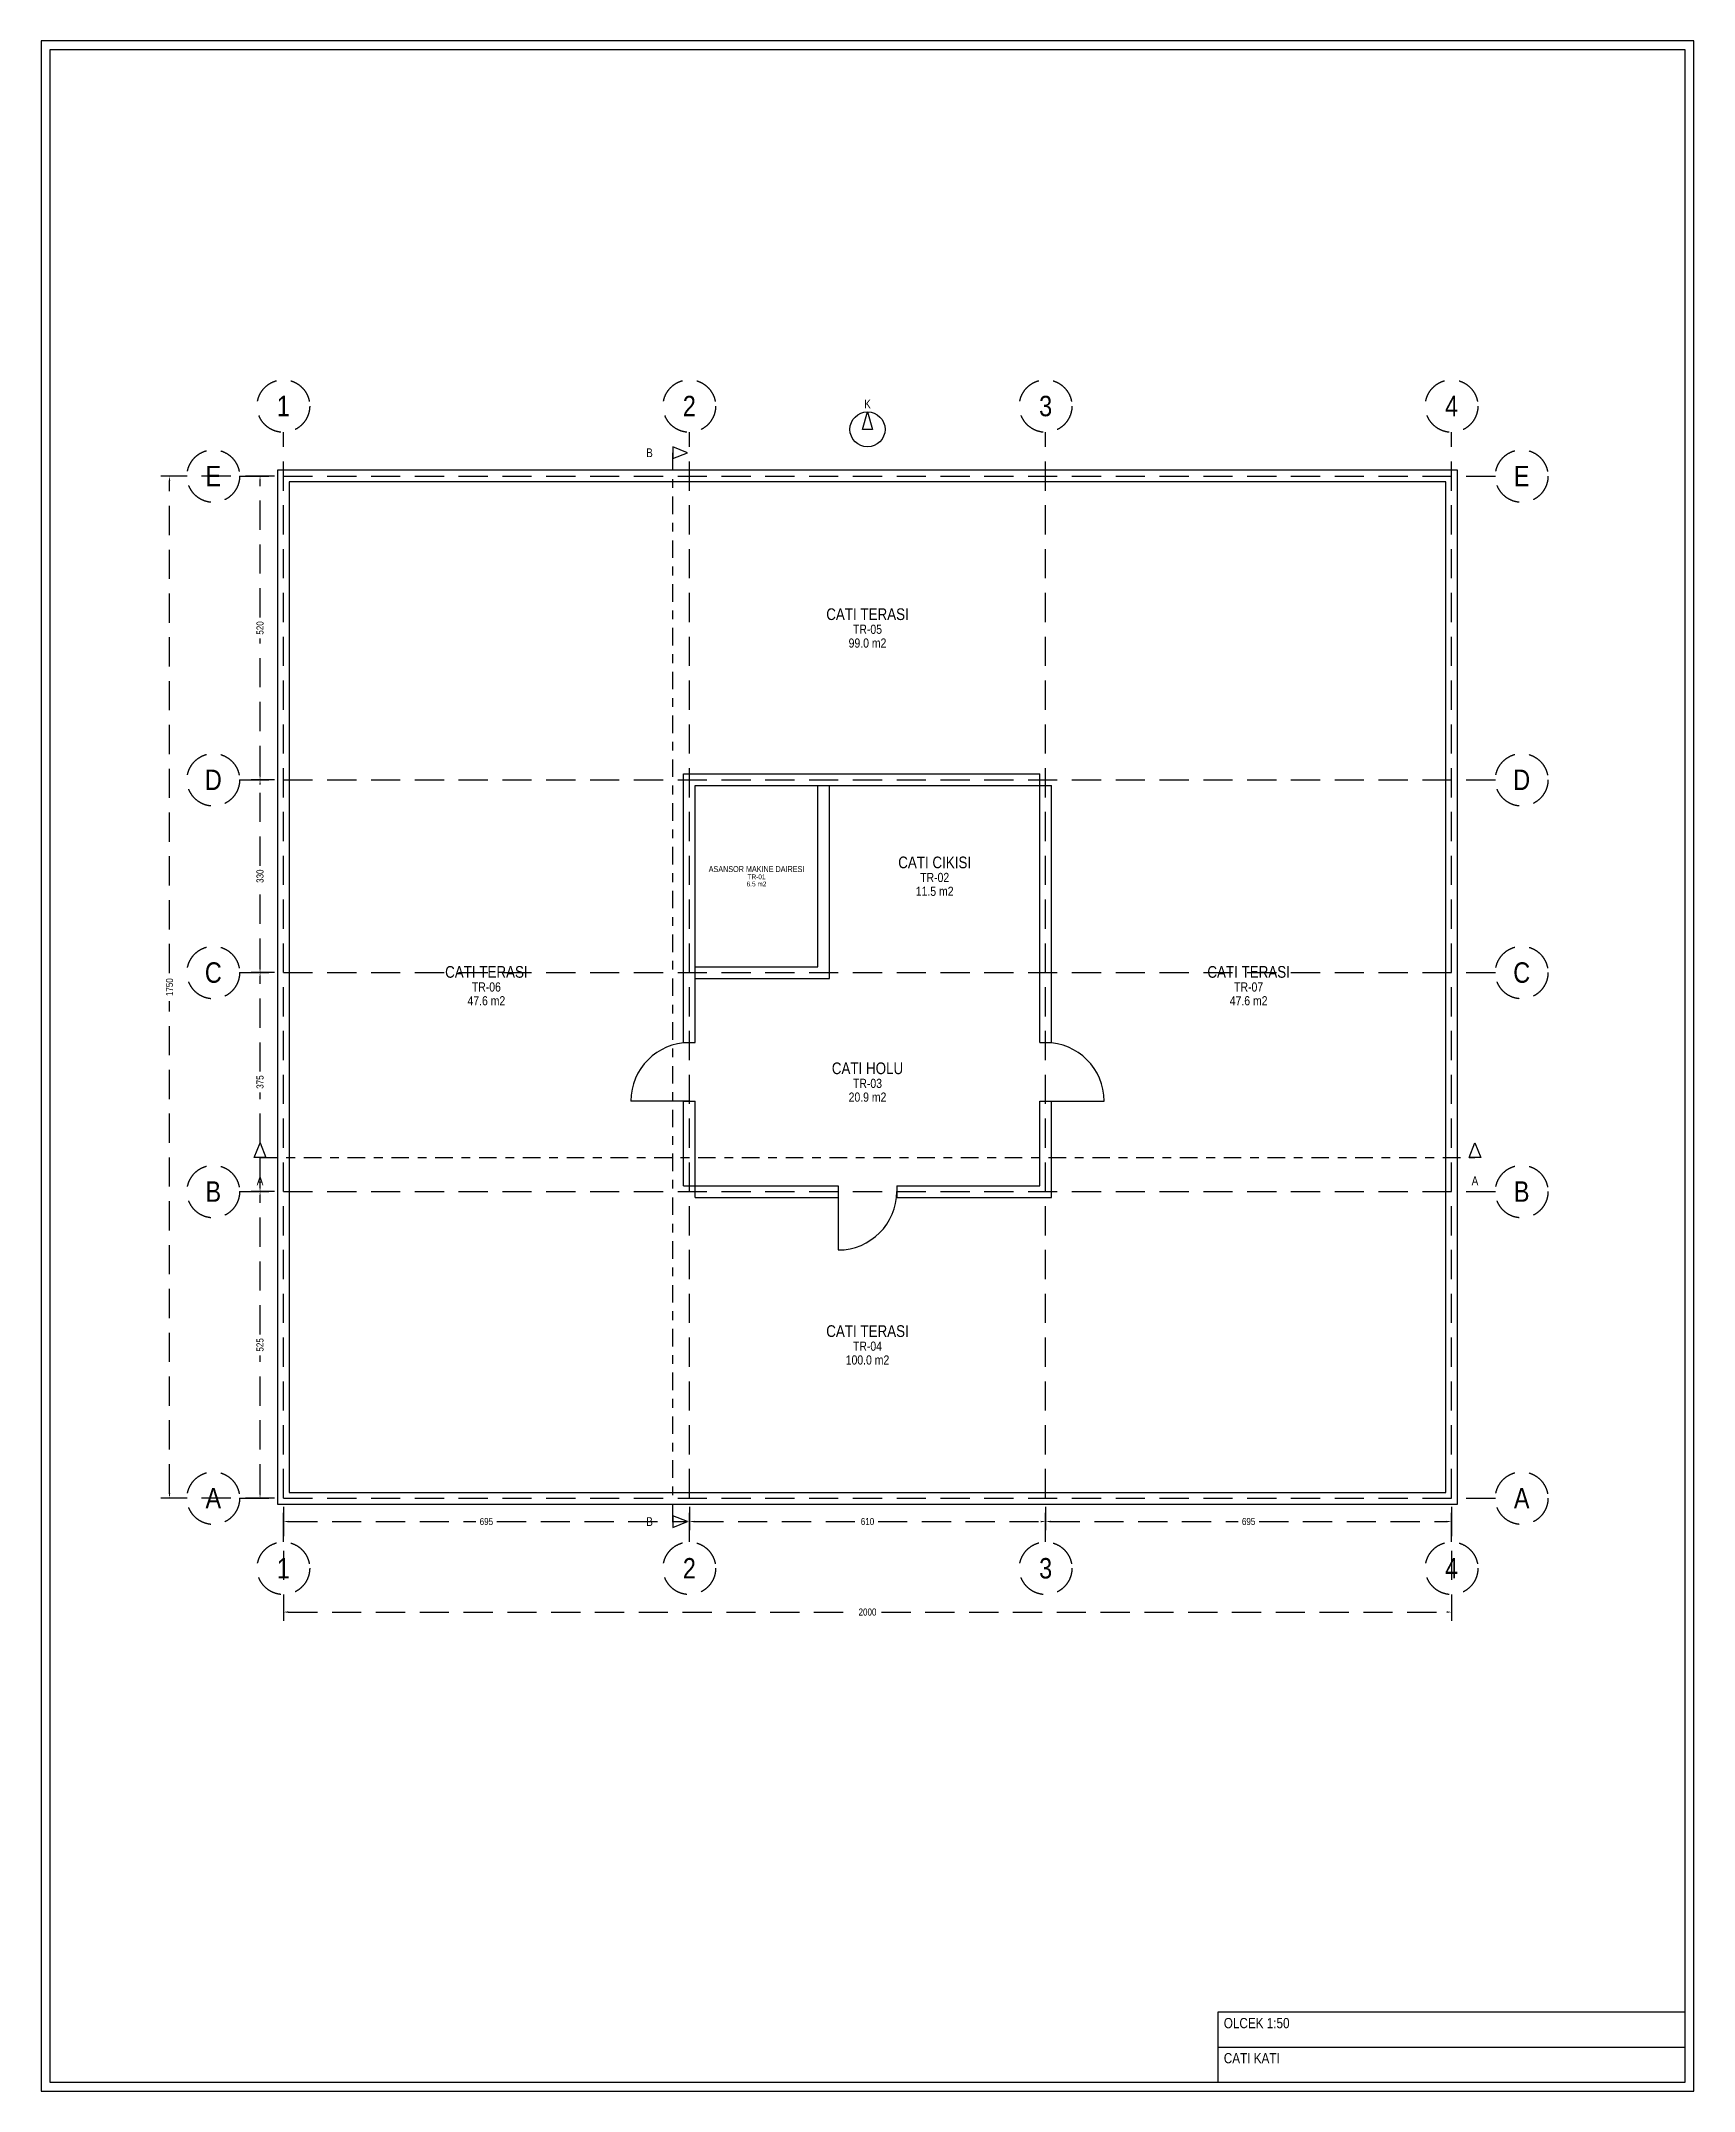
# Model space of a CAD drawing. Header units: millimetres. Extents: x -500 to 372900, y -10150 to 24950.
# Drawn here: x 236400 to 264700, y -10150 to 24950 of the extents above; entities that cross this region are included whole.
import ezdxf
from ezdxf.enums import TextEntityAlignment as Align

# ---------------------------------------------------------------- set-up
doc = ezdxf.new("R2010")
doc.units = ezdxf.units.MM
doc.linetypes.add('DASHED', pattern=[750, 500, -250])
doc.linetypes.add('KESIT_HATTI', pattern=[750, 300, -150, 150, -150])
doc.layers.add('AKS', color=8, linetype='DASHED', true_color=0x434d58)
doc.layers.add('KESIT', color=1, linetype='KESIT_HATTI', true_color=0xc81e1e)
for name, color, linetype in [('CERCEVE', 7, 'Continuous'), ('DUVARLAR', 7, 'Continuous'), ('KAPI-PENCERE', 7, 'Continuous'), ('METIN', 7, 'Continuous')]:
    doc.layers.add(name, color=color, linetype=linetype)
doc.styles.get("Standard").update_dxf_attribs({"font": 'arialn.ttf'})
doc.dimstyles.get("Standard").update_dxf_attribs({"dimtxt": 2.5, "dimasz": 2.5, "dimexe": 1.25, "dimexo": 0.625, "dimtad": 1, "dimcen": 2.5, "dimazin": 3, "dimtfac": 1, "dimtmove": 0, "dimatfit": 3})

msp = doc.modelspace()

# ---------------------------------------------------------------- texts
at = {"layer": 'AKS'}
for s, p in [('1', (240550, 18700)), ('2', (247500, 18700)), ('3', (253600, 18700)), ('4', (260550, 18700)), ('E', (239350, 17500)), ('E', (261750, 17500)), ('D', (239350, 12300)), ('D', (261750, 12300)), ('C', (239350, 9000)), ('C', (261750, 9000)), ('B', (239350, 5250)), ('B', (261750, 5250)), ('A', (239350, 0)), ('A', (261750, 0)), ('1', (240550, -1200)), ('2', (247500, -1200)), ('3', (253600, -1200)), ('4', (260550, -1200))]:
    msp.add_text(s, height=350, dxfattribs=at).set_placement(p, align=Align.MIDDLE_CENTER)
at = {"layer": 'KESIT'}
for s, p in [('B', (246816.667, 17900)), ('A', (240150, 5433.333)), ('A', (260950, 5433.333)), ('B', (246816.667, -400))]:
    msp.add_text(s, height=150, dxfattribs=at).set_placement(p, align=Align.MIDDLE_CENTER)
at = {"layer": 'METIN'}
msp.add_text('K', height=150, dxfattribs=at).set_placement((250550, 18735), align=Align.MIDDLE_CENTER)
for s, p in [('OLCEK 1:50', (256650, -8900)), ('CATI KATI', (256650, -9500))]:
    msp.add_text(s, height=175, dxfattribs=at).set_placement(p, align=Align.TOP_LEFT)

# ---------------------------------------------------------------- blocks, each defined once
blk = doc.blocks.new('_CLOSEDFILLED')
at = {"color": 0, "linetype": 'BYBLOCK'}
blk.add_solid([(-1, 0.16), (0, 0), (-1, -0.16)], dxfattribs=at)
blk = doc.blocks.new('*D73')
at = {"layer": 'AKS'}
for p, q in [((240550, -150), (240550, -550)), ((247500, -150), (247500, -550)), ((240634, -400), (243845, -400)), ((244205, -400), (247416, -400))]:
    blk.add_line(p, q, dxfattribs=at)
at = {"layer": 'Defpoints'}
for p in [(240550, 0), (247500, 0), (240550, -400)]:
    blk.add_point(p, dxfattribs=at)
at = {"layer": 'AKS', "xscale": 84, "yscale": 84, "rotation": 180}
blk.add_blockref('_CLOSEDFILLED', (240550, -400), dxfattribs=at)
at = {"layer": 'AKS', "xscale": 84, "yscale": 84}
blk.add_blockref('_CLOSEDFILLED', (247500, -400), dxfattribs=at)
at = {"layer": 'AKS', "insert": (244025, -400), "char_height": 120, "attachment_point": 5}
blk.add_mtext('695', dxfattribs=at)
blk = doc.blocks.new('*D74')
at = {"layer": 'AKS'}
for p, q in [((247500, -150), (247500, -550)), ((253600, -150), (253600, -550)), ((247584, -400), (250370, -400)), ((250730, -400), (253516, -400))]:
    blk.add_line(p, q, dxfattribs=at)
at = {"layer": 'Defpoints'}
for p in [(247500, 0), (253600, 0), (247500, -400)]:
    blk.add_point(p, dxfattribs=at)
at = {"layer": 'AKS', "xscale": 84, "yscale": 84, "rotation": 180}
blk.add_blockref('_CLOSEDFILLED', (247500, -400), dxfattribs=at)
at = {"layer": 'AKS', "xscale": 84, "yscale": 84}
blk.add_blockref('_CLOSEDFILLED', (253600, -400), dxfattribs=at)
at = {"layer": 'AKS', "insert": (250550, -400), "char_height": 120, "attachment_point": 5}
blk.add_mtext('610', dxfattribs=at)
blk = doc.blocks.new('*D75')
at = {"layer": 'AKS'}
for p, q in [((253600, -150), (253600, -550)), ((260550, -150), (260550, -550)), ((253684, -400), (256895, -400)), ((257255, -400), (260466, -400))]:
    blk.add_line(p, q, dxfattribs=at)
at = {"layer": 'Defpoints'}
for p in [(253600, 0), (260550, 0), (253600, -400)]:
    blk.add_point(p, dxfattribs=at)
at = {"layer": 'AKS', "xscale": 84, "yscale": 84, "rotation": 180}
blk.add_blockref('_CLOSEDFILLED', (253600, -400), dxfattribs=at)
at = {"layer": 'AKS', "xscale": 84, "yscale": 84}
blk.add_blockref('_CLOSEDFILLED', (260550, -400), dxfattribs=at)
at = {"layer": 'AKS', "insert": (257075, -400), "char_height": 120, "attachment_point": 5}
blk.add_mtext('695', dxfattribs=at)
blk = doc.blocks.new('*D76')
at = {"layer": 'AKS'}
for p, q in [((240550, -150), (240550, -2100)), ((260550, -150), (260550, -2100)), ((240634, -1950), (250310, -1950)), ((250790, -1950), (260466, -1950))]:
    blk.add_line(p, q, dxfattribs=at)
at = {"layer": 'Defpoints'}
for p in [(240550, 0), (260550, 0), (240550, -1950)]:
    blk.add_point(p, dxfattribs=at)
at = {"layer": 'AKS', "xscale": 84, "yscale": 84, "rotation": 180}
blk.add_blockref('_CLOSEDFILLED', (240550, -1950), dxfattribs=at)
at = {"layer": 'AKS', "xscale": 84, "yscale": 84}
blk.add_blockref('_CLOSEDFILLED', (260550, -1950), dxfattribs=at)
at = {"layer": 'AKS', "insert": (250550, -1950), "char_height": 120, "attachment_point": 5}
blk.add_mtext('2000', dxfattribs=at)
blk = doc.blocks.new('*D77')
at = {"layer": 'AKS'}
for p, q in [((240400, 5250), (240000, 5250)), ((240150, 2805), (240150, 5166)), ((240150, 84), (240150, 2445)), ((240400, 0), (240000, 0))]:
    blk.add_line(p, q, dxfattribs=at)
at = {"layer": 'Defpoints'}
for p in [(240550, 5250), (240150, 0), (240550, 0)]:
    blk.add_point(p, dxfattribs=at)
at = {"layer": 'AKS', "xscale": 84, "yscale": 84}
for p, rotation in [((240150, 5250), 90), ((240150, 0), 270)]:
    blk.add_blockref('_CLOSEDFILLED', p, dxfattribs=dict(at, rotation=rotation))
at = {"layer": 'AKS', "insert": (240150, 2625), "char_height": 120, "attachment_point": 5, "rotation": 90}
blk.add_mtext('525', dxfattribs=at)
blk = doc.blocks.new('*D78')
at = {"layer": 'AKS'}
for p, q in [((240400, 9000), (240000, 9000)), ((240150, 7305), (240150, 8916)), ((240150, 5334), (240150, 6945)), ((240400, 5250), (240000, 5250))]:
    blk.add_line(p, q, dxfattribs=at)
at = {"layer": 'Defpoints'}
for p in [(240550, 9000), (240150, 5250), (240550, 5250)]:
    blk.add_point(p, dxfattribs=at)
at = {"layer": 'AKS', "xscale": 84, "yscale": 84}
for p, rotation in [((240150, 9000), 90), ((240150, 5250), 270)]:
    blk.add_blockref('_CLOSEDFILLED', p, dxfattribs=dict(at, rotation=rotation))
at = {"layer": 'AKS', "insert": (240150, 7125), "char_height": 120, "attachment_point": 5, "rotation": 90}
blk.add_mtext('375', dxfattribs=at)
blk = doc.blocks.new('*D79')
at = {"layer": 'AKS'}
for p, q in [((240400, 12300), (240000, 12300)), ((240150, 10830), (240150, 12216)), ((240150, 9084), (240150, 10470)), ((240400, 9000), (240000, 9000))]:
    blk.add_line(p, q, dxfattribs=at)
at = {"layer": 'Defpoints'}
for p in [(240550, 12300), (240150, 9000), (240550, 9000)]:
    blk.add_point(p, dxfattribs=at)
at = {"layer": 'AKS', "xscale": 84, "yscale": 84}
for p, rotation in [((240150, 12300), 90), ((240150, 9000), 270)]:
    blk.add_blockref('_CLOSEDFILLED', p, dxfattribs=dict(at, rotation=rotation))
at = {"layer": 'AKS', "insert": (240150, 10650), "char_height": 120, "attachment_point": 5, "rotation": 90}
blk.add_mtext('330', dxfattribs=at)
blk = doc.blocks.new('*D80')
at = {"layer": 'AKS'}
for p, q in [((240400, 17500), (240000, 17500)), ((240150, 15080), (240150, 17416)), ((240150, 12384), (240150, 14720)), ((240400, 12300), (240000, 12300))]:
    blk.add_line(p, q, dxfattribs=at)
at = {"layer": 'Defpoints'}
for p in [(240550, 17500), (240150, 12300), (240550, 12300)]:
    blk.add_point(p, dxfattribs=at)
at = {"layer": 'AKS', "xscale": 84, "yscale": 84}
for p, rotation in [((240150, 17500), 90), ((240150, 12300), 270)]:
    blk.add_blockref('_CLOSEDFILLED', p, dxfattribs=dict(at, rotation=rotation))
at = {"layer": 'AKS', "insert": (240150, 14900), "char_height": 120, "attachment_point": 5, "rotation": 90}
blk.add_mtext('520', dxfattribs=at)
blk = doc.blocks.new('*D81')
at = {"layer": 'AKS'}
for p, q in [((240400, 17500), (238450, 17500)), ((238600, 8990), (238600, 17416)), ((238600, 84), (238600, 8510)), ((240400, 0), (238450, 0))]:
    blk.add_line(p, q, dxfattribs=at)
at = {"layer": 'Defpoints'}
for p in [(240550, 17500), (238600, 0), (240550, 0)]:
    blk.add_point(p, dxfattribs=at)
at = {"layer": 'AKS', "xscale": 84, "yscale": 84}
for p, rotation in [((238600, 17500), 90), ((238600, 0), 270)]:
    blk.add_blockref('_CLOSEDFILLED', p, dxfattribs=dict(at, rotation=rotation))
at = {"layer": 'AKS', "insert": (238600, 8750), "char_height": 120, "attachment_point": 5, "rotation": 90}
blk.add_mtext('1750', dxfattribs=at)
blk = doc.blocks.new('MAHAL_ETIKET')
at = {"layer": 'METIN'}
for tag, height, p in [('MAHAL_ADI', 100, (0, 118)), ('MAHAL_KOD', 78, (0, -11)), ('ALAN', 78, (0, -129))]:
    blk.add_attdef(tag, text='', height=height, dxfattribs=at).set_placement(p, align=Align.MIDDLE_CENTER)

# ---------------------------------------------------------------- dimensions: what is measured, and where the dimension line sits
at = {"layer": 'AKS'}
for base, p1, p2, text, picture, middle in [((238600, 0), (240550, 0), (240550, 17500), '1750', '*D81', (238600, 8750)), ((240150, 12300), (240550, 12300), (240550, 17500), '520', '*D80', (240150, 14900)), ((240150, 9000), (240550, 9000), (240550, 12300), '330', '*D79', (240150, 10650)), ((240150, 5250), (240550, 5250), (240550, 9000), '375', '*D78', (240150, 7125)), ((240150, 0), (240550, 0), (240550, 5250), '525', '*D77', (240150, 2625))]:
    dim = msp.add_linear_dim(base=base, p1=p1, p2=p2, angle=90, text=text, dimstyle='Standard', override={"dimtxt": 120, "dimasz": 84, "dimexe": 150, "dimexo": 150, "dimgap": 80}, dxfattribs=at)
    dim.commit()
    dim.dimension.update_dxf_attribs({"geometry": picture, "text_midpoint": middle})
for base, p1, p2, text, picture, middle in [((240550, -400), (240550, 0), (247500, 0), '695', '*D73', (244025, -400)), ((240550, -1950), (240550, 0), (260550, 0), '2000', '*D76', (250550, -1950)), ((247500, -400), (247500, 0), (253600, 0), '610', '*D74', (250550, -400)), ((253600, -400), (253600, 0), (260550, 0), '695', '*D75', (257075, -400))]:
    dim = msp.add_linear_dim(base=base, p1=p1, p2=p2, text=text, dimstyle='Standard', override={"dimtxt": 120, "dimasz": 84, "dimexe": 150, "dimexo": 150, "dimgap": 80}, dxfattribs=at)
    dim.commit()
    dim.dimension.update_dxf_attribs({"geometry": picture, "text_midpoint": middle})

# ---------------------------------------------------------------- linework, layer by layer
at = {"layer": 'AKS', "linetype": 'DASHED'}
for p, q in [((240550, -750), (240550, 18250)), ((247500, -750), (247500, 18250)), ((253600, -750), (253600, 18250)), ((260550, -750), (260550, 18250)), ((239800, 17500), (261300, 17500)), ((239800, 12300), (261300, 12300)), ((239800, 9000), (261300, 9000)), ((239800, 5250), (261300, 5250)), ((239800, 0), (261300, 0))]:
    msp.add_line(p, q, dxfattribs=at)
at = {"layer": 'AKS'}
for centre in [(240550, 18700), (247500, 18700), (253600, 18700), (260550, 18700), (239350, 17500), (261750, 17500), (239350, 12300), (261750, 12300), (239350, 9000), (261750, 9000), (239350, 5250), (261750, 5250), (239350, 0), (261750, 0), (240550, -1200), (247500, -1200), (253600, -1200), (260550, -1200)]:
    msp.add_circle(centre, 450, dxfattribs=at)
at = {"layer": 'CERCEVE'}
msp.add_line((256550, -9400), (264550, -9400), dxfattribs=at)
for points in [[(236400, -10150), (264700, -10150), (264700, 24950), (236400, 24950)], [(236550, -10000), (264550, -10000), (264550, 24800), (236550, 24800)], [(250550, 18600), (250634, 18300), (250466, 18300)], [(256550, -10000), (264550, -10000), (264550, -8800), (256550, -8800)]]:
    msp.add_lwpolyline(points, close=True, dxfattribs=at)
msp.add_circle((250550, 18300), 300, dxfattribs=at)
at = {"layer": 'DUVARLAR'}
for p, q in [((260650, 17600), (240450, 17600)), ((240450, 17600), (240450, -100)), ((260650, -100), (260650, 17600)), ((260450, 17400), (240650, 17400)), ((240650, 17400), (240650, 100)), ((260450, 100), (260450, 17400)), ((247400, 12400), (253500, 12400)), ((247400, 7800), (247400, 12400)), ((253500, 7800), (253500, 12400)), ((247600, 12200), (253700, 12200)), ((247600, 7800), (247600, 12200)), ((249700, 9100), (249700, 12200)), ((249900, 8900), (249900, 12200)), ((253700, 7800), (253700, 12200)), ((247600, 9100), (249700, 9100)), ((247600, 8900), (249900, 8900)), ((247400, 7800), (247600, 7800)), ((253500, 7800), (253700, 7800)), ((247400, 5350), (247400, 6800)), ((247400, 6800), (247600, 6800)), ((247600, 5150), (247600, 6800)), ((253500, 5350), (253500, 6800)), ((253500, 6800), (253700, 6800)), ((253700, 5150), (253700, 6800)), ((247400, 5350), (250050, 5350)), ((250050, 5350), (250050, 5150)), ((251050, 5350), (253500, 5350)), ((251050, 5350), (251050, 5150)), ((247600, 5150), (250050, 5150)), ((251050, 5150), (253700, 5150)), ((240650, 100), (260450, 100)), ((240450, -100), (260650, -100))]:
    msp.add_line(p, q, dxfattribs=at)
at = {"layer": 'KAPI-PENCERE'}
for p, q in [((247500, 6800), (246500, 6800)), ((253600, 6800), (254600, 6800)), ((250050, 5250), (250050, 4250))]:
    msp.add_line(p, q, dxfattribs=at)
for centre, start, end in [((247500, 6800), 90, 180), ((253600, 6800), 0, 90), ((250050, 5250), -90, 0)]:
    msp.add_arc(centre, 1000, start, end, dxfattribs=at)
at = {"layer": 'KESIT', "linetype": 'KESIT_HATTI'}
for p, q in [((247216.667, -400), (247216.667, 17900)), ((240150, 5833.333), (260950, 5833.333))]:
    msp.add_line(p, q, dxfattribs=at)
at = {"layer": 'KESIT'}
for points in [[(247466.667, 17900), (247216.667, 18000), (247216.667, 17800)], [(240150, 6083.333), (240250, 5833.333), (240050, 5833.333)], [(260950, 6083.333), (261050, 5833.333), (260850, 5833.333)], [(247466.667, -400), (247216.667, -300), (247216.667, -500)]]:
    msp.add_lwpolyline(points, close=True, dxfattribs=at)

# ---------------------------------------------------------------- block references
at = {"layer": 'METIN'}
for p, xscale, yscale, values in [((250550, 14900), 2, 2, {'MAHAL_ADI': 'CATI TERASI', 'MAHAL_KOD': 'TR-05', 'ALAN': '99.0 m2'}), ((251700, 10650), 2, 2, {'MAHAL_ADI': 'CATI CIKISI', 'MAHAL_KOD': 'TR-02', 'ALAN': '11.5 m2'}), ((248650, 10650), 1.0347255152288894, 1.0347255152288894, {'MAHAL_ADI': 'ASANSOR MAKINE DAIRESI', 'MAHAL_KOD': 'TR-01', 'ALAN': '6.5 m2'}), ((244025, 8775), 2, 2, {'MAHAL_ADI': 'CATI TERASI', 'MAHAL_KOD': 'TR-06', 'ALAN': '47.6 m2'}), ((257075, 8775), 2, 2, {'MAHAL_ADI': 'CATI TERASI', 'MAHAL_KOD': 'TR-07', 'ALAN': '47.6 m2'}), ((250550, 7125), 2, 2, {'MAHAL_ADI': 'CATI HOLU', 'MAHAL_KOD': 'TR-03', 'ALAN': '20.9 m2'}), ((250550, 2625), 2, 2, {'MAHAL_ADI': 'CATI TERASI', 'MAHAL_KOD': 'TR-04', 'ALAN': '100.0 m2'})]:
    msp.add_blockref('MAHAL_ETIKET', p, dxfattribs=dict(at, xscale=xscale, yscale=yscale)).add_auto_attribs(values)

msp.set_redraw_order([(e.dxf.handle, doc.entitydb.next_handle()) for e in msp.query("TEXT MTEXT ATTDEF DIMENSION ARC_DIMENSION")])  # texts and dimensions are drawn at this point

doc.saveas('drawing.dxf')
